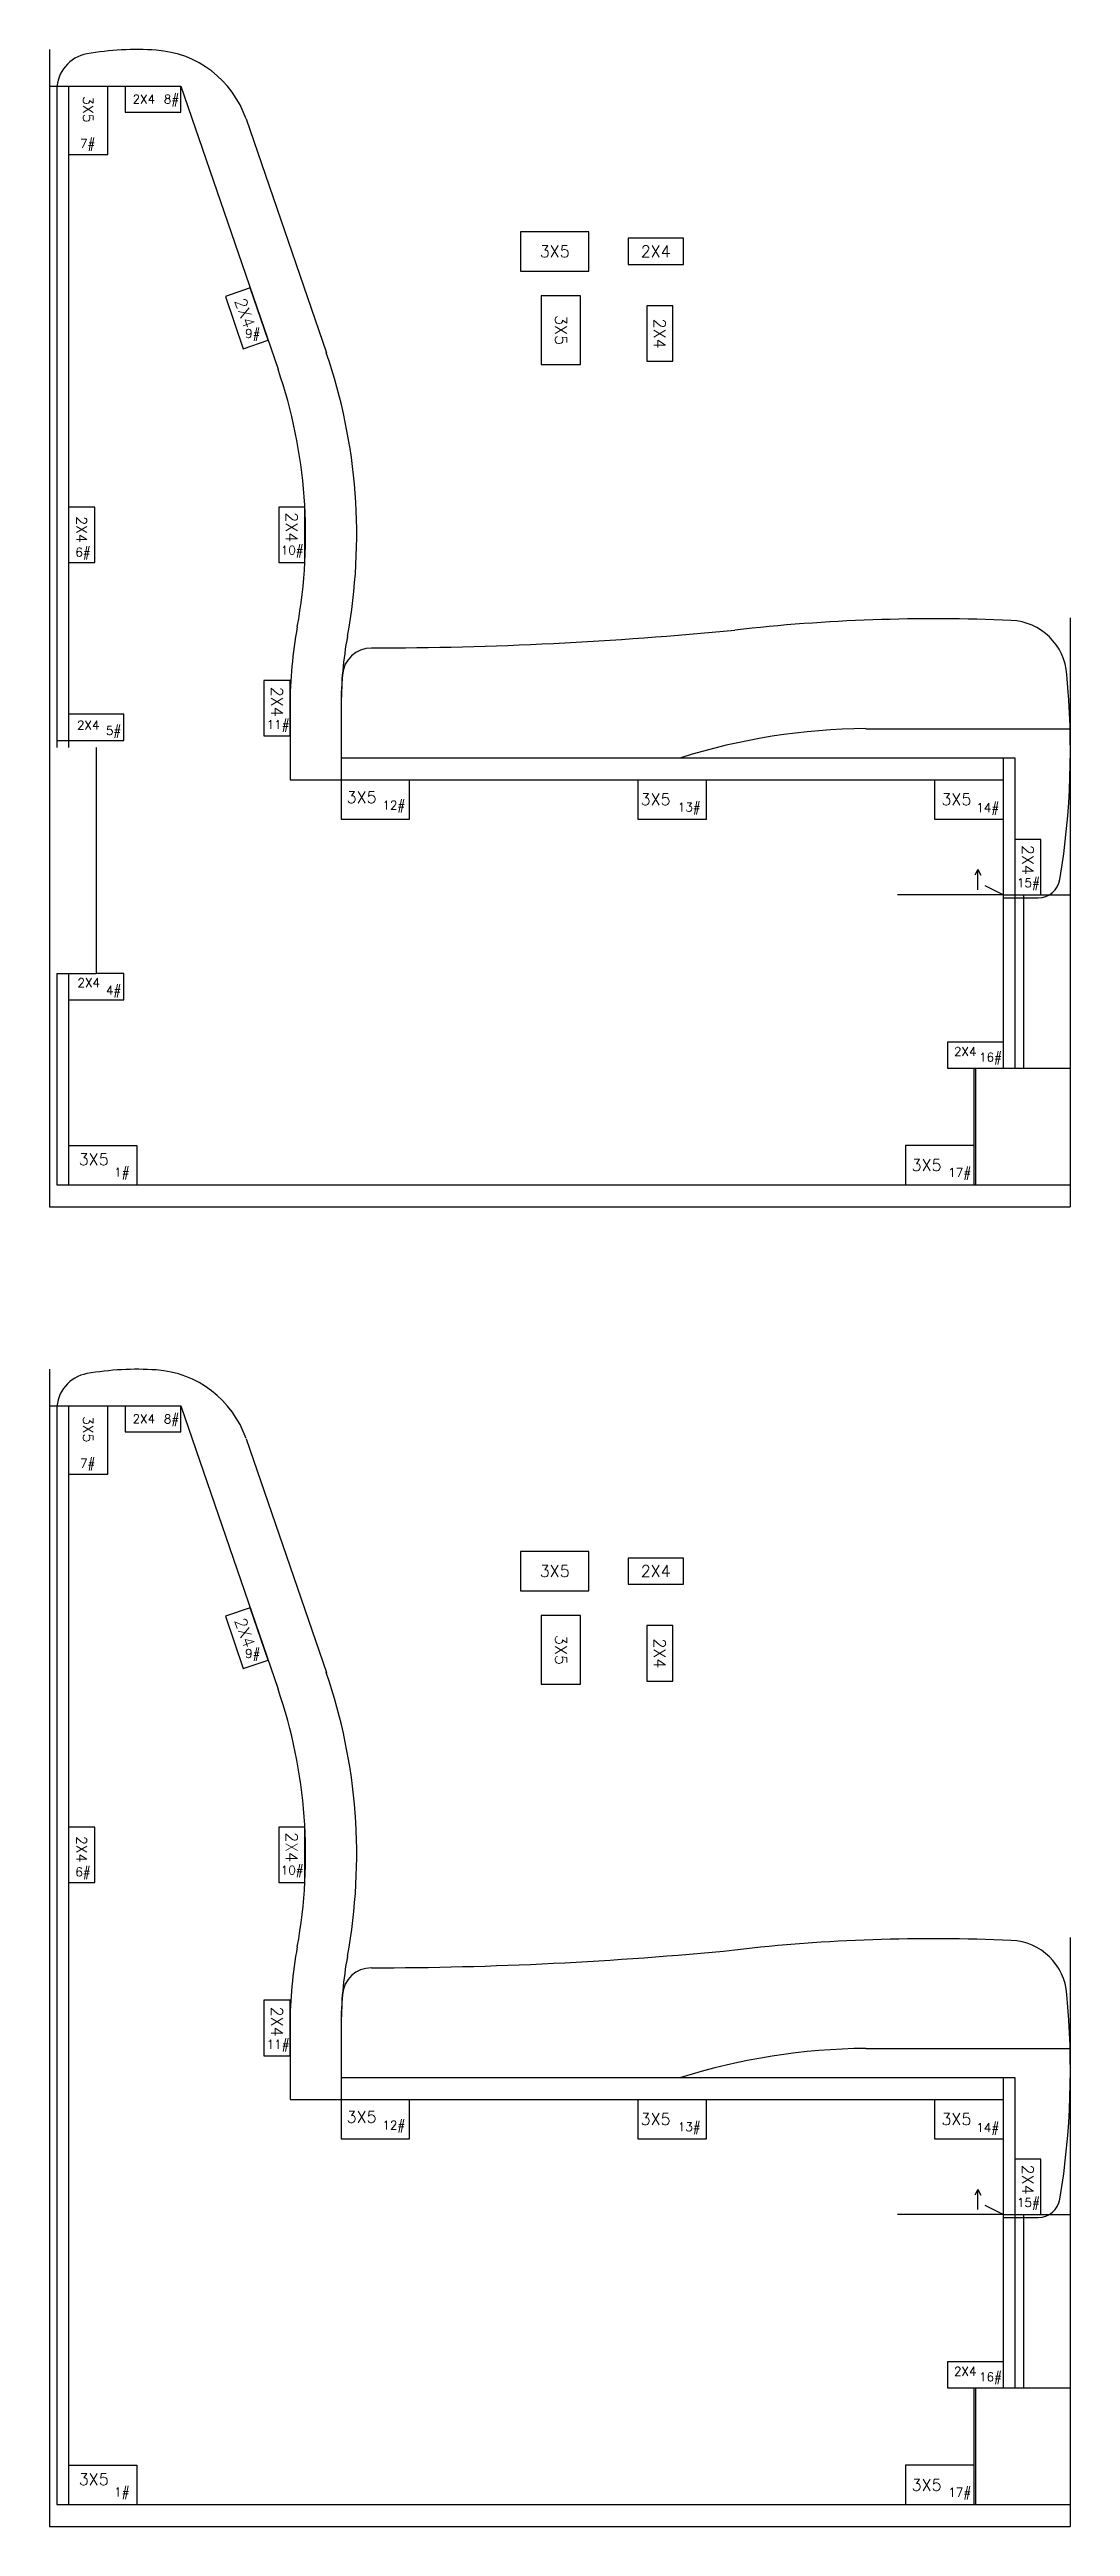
# Model space of a CAD drawing. Header units: millimetres. Extents: x 1725838 to 1745173, y -304752 to -289676.
# Drawn here: x 1739510 to 1740210, y -295278 to -293579 of the extents above; entities that cross this region are included whole.
import ezdxf

# ---------------------------------------------------------------- set-up
doc = ezdxf.new("R2010")
doc.units = ezdxf.units.MM
doc.styles.get("Standard").update_dxf_attribs({"font": 'simplex.shx', "bigfont": 'gbcbig.shx'})

msp = doc.modelspace()

# ---------------------------------------------------------------- texts
at = {"color": 1, "attachment_point": 5}
for s, insert, char_height, rotation in [('\\A1;3X5', (1739536.3, -293619.6), 7, 270), ('\\A1;2X4', (1739643.8, -293759.3), 8, 288.9432), ('\\A1;3X5', (1739860.6, -293771.1), 8, 270), ('\\A1;2X4', (1739928.4, -293773.5), 8, 270), ('\\A1;2X4', (1739531.8, -293907.9), 7, 270), ('\\A1;2X4', (1739676, -293906.4), 8, 270), ('\\A1;2X4', (1739665.8, -294026.1), 8, 270), ('\\A1;2X4', (1740180.8, -294134.6), 8, 270), ('\\A1;3X5', (1739536.3, -294525.3), 7, 270), ('\\A1;2X4', (1739643.8, -294664.9), 8, 288.9432), ('\\A1;3X5', (1739860.6, -294676.7), 8, 270), ('\\A1;2X4', (1739928.4, -294679.1), 8, 270), ('\\A1;2X4', (1739676, -294812.1), 8, 270), ('\\A1;2X4', (1739531.8, -294813.5), 7, 270), ('\\A1;2X4', (1739665.8, -294931.8), 8, 270), ('\\A1;2X4', (1740180.8, -295040.2), 8, 270)]:
    msp.add_mtext(s, dxfattribs=dict(at, insert=insert, char_height=char_height, rotation=rotation))
for s, insert, char_height in [('\\A1;2X4', (1739574.5, -293612.6), 6), ('\\A1;8#', (1739593.5, -293613.6), 6), ('\\A1;7#', (1739536, -293644.1), 6), ('\\A1;3X5', (1739856.3, -293717.1), 8), ('\\A1;2X4', (1739925.6, -293717.1), 8), ('\\A1;9#', (1739649.2, -293774.5), 6), ('\\A1;6#', (1739532.8, -293924.5), 6), ('\\A1;10#', (1739676.3, -293923.1), 6), ('\\A1;2X4', (1739536.4, -294042.2), 6), ('\\A1;11#', (1739666.6, -294042.8), 6), ('\\A1;5#', (1739553.8, -294046.9), 6), ('\\A1;3X5', (1739723.9, -294091.6), 8), ('\\A1;3X5', (1739925.5, -294093.1), 8), ('\\A1;3X5', (1740131.8, -294093.1), 8), ('\\A1;12#', (1739746, -294098.1), 6), ('\\A1;13#', (1739948.6, -294099.4), 6), ('\\A1;14#', (1740153.3, -294099.8), 6), ('\\A1;15#', (1740181.2, -294151.3), 6), ('\\A1;2X4', (1739536.7, -294218.9), 6), ('\\A1;4#', (1739553.8, -294225.1), 6), ('\\A1;2X4', (1740137.9, -294266.2), 6), ('\\A1;16#', (1740155.2, -294271), 6), ('\\A1;3X5', (1739540.1, -294340.1), 8), ('\\A1;1#', (1739559.4, -294350), 6), ('\\A1;3X5', (1740111.4, -294344.1), 8), ('\\A1;17#', (1740134.1, -294350.1), 6), ('\\A1;2X4', (1739574.5, -294518.2), 6), ('\\A1;8#', (1739593.5, -294519.3), 6), ('\\A1;7#', (1739536, -294549.7), 6), ('\\A1;3X5', (1739856.3, -294622.7), 8), ('\\A1;2X4', (1739925.6, -294622.7), 8), ('\\A1;9#', (1739649.2, -294680.2), 6), ('\\A1;6#', (1739532.8, -294830.1), 6), ('\\A1;10#', (1739676.3, -294828.8), 6), ('\\A1;11#', (1739666.6, -294948.4), 6), ('\\A1;3X5', (1739723.9, -294997.2), 8), ('\\A1;12#', (1739746, -295003.8), 6), ('\\A1;3X5', (1739925.5, -294998.7), 8), ('\\A1;13#', (1739948.6, -295005), 6), ('\\A1;3X5', (1740131.8, -294998.7), 8), ('\\A1;14#', (1740153.3, -295005.5), 6), ('\\A1;15#', (1740181.2, -295056.9), 6), ('\\A1;2X4', (1740137.9, -295171.8), 6), ('\\A1;16#', (1740155.2, -295176.6), 6), ('\\A1;3X5', (1739540.1, -295245.8), 8), ('\\A1;3X5', (1740111.4, -295249.7), 8), ('\\A1;1#', (1739559.4, -295255.6), 6), ('\\A1;17#', (1740134.1, -295255.8), 6)]:
    msp.add_mtext(s, dxfattribs=dict(at, insert=insert, char_height=char_height))

# ---------------------------------------------------------------- linework, layer by layer
at = {"color": 7, "lineweight": -3}
for p, q in [((1739509.8, -293578.6), (1739509.8, -294372.6)), ((1739509.8, -293603.6), (1739599.8, -293603.6)), ((1739514.8, -293606.2), (1739514.8, -294057.6)), ((1739522.8, -293603.6), (1739522.8, -294057.6)), ((1740209.8, -293968.6), (1740209.8, -294372.6)), ((1739674.8, -294029), (1739674.8, -294079.6)), ((1739709.8, -294029), (1739709.8, -294079.6)), ((1739514.8, -294052.6), (1739541.8, -294052.6)), ((1740069.6, -294044.6), (1740209.8, -294044.6)), ((1739709.8, -294064.6), (1740171.8, -294064.6)), ((1740163.8, -294064.6), (1740163.8, -294277.6)), ((1740171.8, -294064.6), (1740171.8, -294277.6)), ((1739674.8, -294079.6), (1740163.8, -294079.6)), ((1740163.8, -294158.6), (1740209.8, -294158.6)), ((1740177.8, -294158.6), (1740177.8, -294277.6)), ((1740163.8, -294160.6), (1740188, -294160.6)), ((1739514.8, -294212.6), (1739514.8, -294357.6)), ((1739514.8, -294212.6), (1739541.8, -294212.6)), ((1739522.8, -294212.6), (1739522.8, -294357.6)), ((1740143.8, -294277.6), (1740209.8, -294277.6)), ((1740143.8, -294277.6), (1740143.8, -294357.6)), ((1740144.8, -294277.6), (1740144.8, -294357.6)), ((1739514.8, -294357.6), (1740209.8, -294357.6)), ((1739509.8, -294372.6), (1740209.8, -294372.6)), ((1739509.8, -294484.2), (1739509.8, -295278.2)), ((1739509.8, -294509.2), (1739599.8, -294509.2)), ((1739514.8, -294511.8), (1739514.8, -295263.2)), ((1739522.8, -294509.2), (1739522.8, -295263.2)), ((1740209.8, -294874.2), (1740209.8, -295278.2)), ((1739674.8, -294934.7), (1739674.8, -294985.2)), ((1739709.8, -294934.7), (1739709.8, -294985.2)), ((1740069.6, -294950.2), (1740209.8, -294950.2)), ((1739709.8, -294970.2), (1740171.8, -294970.2)), ((1740163.8, -294970.2), (1740163.8, -295183.2)), ((1740171.8, -294970.2), (1740171.8, -295183.2)), ((1739674.8, -294985.2), (1740163.8, -294985.2)), ((1740163.8, -295064.2), (1740209.8, -295064.2)), ((1740163.8, -295066.2), (1740188, -295066.2)), ((1740177.8, -295064.2), (1740177.8, -295183.2)), ((1740143.8, -295183.2), (1740209.8, -295183.2)), ((1740143.8, -295183.2), (1740143.8, -295263.2)), ((1740144.8, -295183.2), (1740144.8, -295263.2)), ((1739514.8, -295263.2), (1740209.8, -295263.2)), ((1739509.8, -295278.2), (1740209.8, -295278.2))]:
    msp.add_line(p, q, dxfattribs=at)
for p, q in [((1739599.8, -293603.6), (1739666.6, -293798)), ((1739644.6, -293626.1), (1739699.7, -293786.6)), ((1739541.8, -294057.6), (1739541.8, -294212.6)), ((1739599.8, -294509.2), (1739666.6, -294703.7)), ((1739644.6, -294531.8), (1739699.7, -294692.3))]:
    msp.add_line(p, q)
at = {"color": 1}
for p, q in [((1740146.5, -294141.2), (1740144.5, -294145.2)), ((1740146.5, -294155.2), (1740146.5, -294141.2)), ((1740146.5, -294141.2), (1740148.6, -294145.2)), ((1740163.8, -294158.6), (1740091.4, -294158.6)), ((1740163.8, -294158.6), (1740151.5, -294152.5)), ((1740146.5, -295046.9), (1740144.5, -295050.9)), ((1740146.5, -295060.8), (1740146.5, -295046.9)), ((1740146.5, -295046.9), (1740148.6, -295050.9)), ((1740163.8, -295064.2), (1740151.5, -295058.1)), ((1740163.8, -295064.2), (1740091.4, -295064.2))]:
    msp.add_line(p, q, dxfattribs=at)
for points in [[(1739522.8, -293650.6), (1739549.8, -293650.6), (1739549.8, -293603.6)], [(1739561.8, -293603.6), (1739561.8, -293621.6), (1739599.8, -293621.6), (1739599.8, -293603.6)], [(1739541.8, -294052.6), (1739560.8, -294052.6), (1739560.8, -294034.6), (1739522.8, -294034.6)], [(1739709.8, -294079.6), (1739709.8, -294106.6), (1739756.8, -294106.6), (1739756.8, -294079.6)], [(1739913.3, -294079.6), (1739913.3, -294106.6), (1739960.3, -294106.6), (1739960.3, -294079.6)], [(1740116.8, -294079.6), (1740116.8, -294106.6), (1740163.8, -294106.6)], [(1739522.8, -294230.6), (1739560.8, -294230.6), (1739560.8, -294212.6), (1739541.8, -294212.6)], [(1740163.8, -294259.6), (1740125.8, -294259.6), (1740125.8, -294277.6), (1740143.8, -294277.6)], [(1739522.8, -294330.6), (1739569.8, -294330.6), (1739569.8, -294357.6)], [(1740143.8, -294330.6), (1740096.8, -294330.6), (1740096.8, -294357.6)], [(1739522.8, -294556.2), (1739549.8, -294556.2), (1739549.8, -294509.2)], [(1739561.8, -294509.2), (1739561.8, -294527.2), (1739599.8, -294527.2), (1739599.8, -294509.2)], [(1739522.8, -294836.3), (1739540.8, -294836.3), (1739540.8, -294798.3), (1739522.8, -294798.3)], [(1739709.8, -294985.2), (1739709.8, -295012.2), (1739756.8, -295012.2), (1739756.8, -294985.2)], [(1739913.3, -294985.2), (1739913.3, -295012.2), (1739960.3, -295012.2), (1739960.3, -294985.2)], [(1740116.8, -294985.2), (1740116.8, -295012.2), (1740163.8, -295012.2)], [(1740163.8, -295165.2), (1740125.8, -295165.2), (1740125.8, -295183.2), (1740143.8, -295183.2)], [(1739522.8, -295236.2), (1739569.8, -295236.2), (1739569.8, -295263.2)], [(1740143.8, -295236.2), (1740096.8, -295236.2), (1740096.8, -295263.2)]]:
    msp.add_lwpolyline(points, dxfattribs=at)
for points in [[(1739832.8, -293730.6), (1739879.8, -293730.6), (1739879.8, -293703.6), (1739832.8, -293703.6)], [(1739906.6, -293726.1), (1739944.6, -293726.1), (1739944.6, -293708.1), (1739906.6, -293708.1)], [(1739630.4, -293748), (1739642.7, -293784), (1739659.8, -293778.1), (1739647.4, -293742.2)], [(1739847.1, -293747.6), (1739847.1, -293794.6), (1739874.1, -293794.6), (1739874.1, -293747.6)], [(1739919.4, -293754.5), (1739919.4, -293792.5), (1739937.4, -293792.5), (1739937.4, -293754.5)], [(1739522.8, -293892.6), (1739522.8, -293930.6), (1739540.8, -293930.6), (1739540.8, -293892.6)], [(1739667, -293892.6), (1739667, -293930.6), (1739685, -293930.6), (1739685, -293892.6)], [(1739656.8, -294011.6), (1739656.8, -294049.6), (1739674.8, -294049.6), (1739674.8, -294011.6)], [(1740171.8, -294120.6), (1740171.8, -294158.6), (1740189.8, -294158.6), (1740189.8, -294120.6)], [(1739832.8, -294636.2), (1739879.8, -294636.2), (1739879.8, -294609.2), (1739832.8, -294609.2)], [(1739906.6, -294631.7), (1739944.6, -294631.7), (1739944.6, -294613.7), (1739906.6, -294613.7)], [(1739630.4, -294653.7), (1739642.7, -294689.6), (1739659.8, -294683.8), (1739647.4, -294647.9)], [(1739847.1, -294653.2), (1739847.1, -294700.2), (1739874.1, -294700.2), (1739874.1, -294653.2)], [(1739919.4, -294660.1), (1739919.4, -294698.1), (1739937.4, -294698.1), (1739937.4, -294660.1)], [(1739667, -294798.3), (1739667, -294836.3), (1739685, -294836.3), (1739685, -294798.3)], [(1739656.8, -294917.2), (1739656.8, -294955.2), (1739674.8, -294955.2), (1739674.8, -294917.2)], [(1740171.8, -295026.2), (1740171.8, -295064.2), (1740189.8, -295064.2), (1740189.8, -295026.2)]]:
    msp.add_lwpolyline(points, close=True, dxfattribs=at)
for centre, radius, start, end in [((1739569.8, -293778.6), 200, 86.2347, 99.8709), ((1739578.4, -293648.9), 70, 18.9432, 86.2347), ((1739539.8, -293606.2), 25, 99.8709, 180), ((1739539.8, -294511.8), 25, 99.8709, 180), ((1739569.8, -294684.2), 200, 86.2347, 99.8709), ((1739578.4, -294554.5), 70, 18.9432, 86.2347)]:
    msp.add_arc(centre, radius, start, end)
at = {"lineweight": -3}
for centre, radius, start, end in [((1739335.5, -293911.6), 350, 349.5955, 18.9432), ((1739335.5, -293911.6), 385, 349.5955, 18.9432), ((1739974.8, -294029), 300, 169.5955, 180), ((1739974.8, -294029), 265, 169.5955, 180), ((1739335.5, -294817.3), 385, 349.5955, 18.9432), ((1739335.5, -294817.3), 350, 349.5955, 18.9432), ((1739974.8, -294934.7), 300, 169.5955, 180), ((1739974.8, -294934.7), 265, 169.5955, 180)]:
    msp.add_arc(centre, radius, start, end, dxfattribs=at)
at = {"color": 7, "lineweight": -3}
for centre, radius, start, end in [((1740116.4, -295173.1), 1203.9, 87.4741, 96.5128), ((1740167.7, -294010.3), 40, 4.1061, 87.4741), ((1739728.8, -291415.9), 2573.3, 270.0403, 275.5983), ((1739730.6, -294009.3), 20, 90.0403, 175.3768), ((1739972.4, -294028.8), 262.5, 175.3768, 180.2948), ((1739657.6, -294059.3), 552.4, 350.7573, 5.3786), ((1740073.2, -294478.5), 434, 90.4771, 107.4693), ((1740188, -294145.6), 15, 270, 350.7573), ((1739728.8, -292321.6), 2573.3, 270.0403, 275.5983), ((1740116.4, -296078.8), 1203.9, 87.4741, 96.5128), ((1740167.7, -294916), 40, 4.1061, 87.4741), ((1739730.6, -294914.9), 20, 90.0403, 175.3768), ((1739972.4, -294934.5), 262.5, 175.3768, 180.2948), ((1739657.6, -294964.9), 552.4, 350.7573, 5.3786), ((1740073.2, -295384.2), 434, 90.4771, 107.4693), ((1740188, -295051.2), 15, 270, 350.7573)]:
    msp.add_arc(centre, radius, start, end, dxfattribs=at)

msp.set_redraw_order([(e.dxf.handle, doc.entitydb.next_handle()) for e in msp.query("TEXT MTEXT ATTDEF DIMENSION ARC_DIMENSION")])  # texts and dimensions are drawn at this point

doc.saveas('drawing.dxf')
